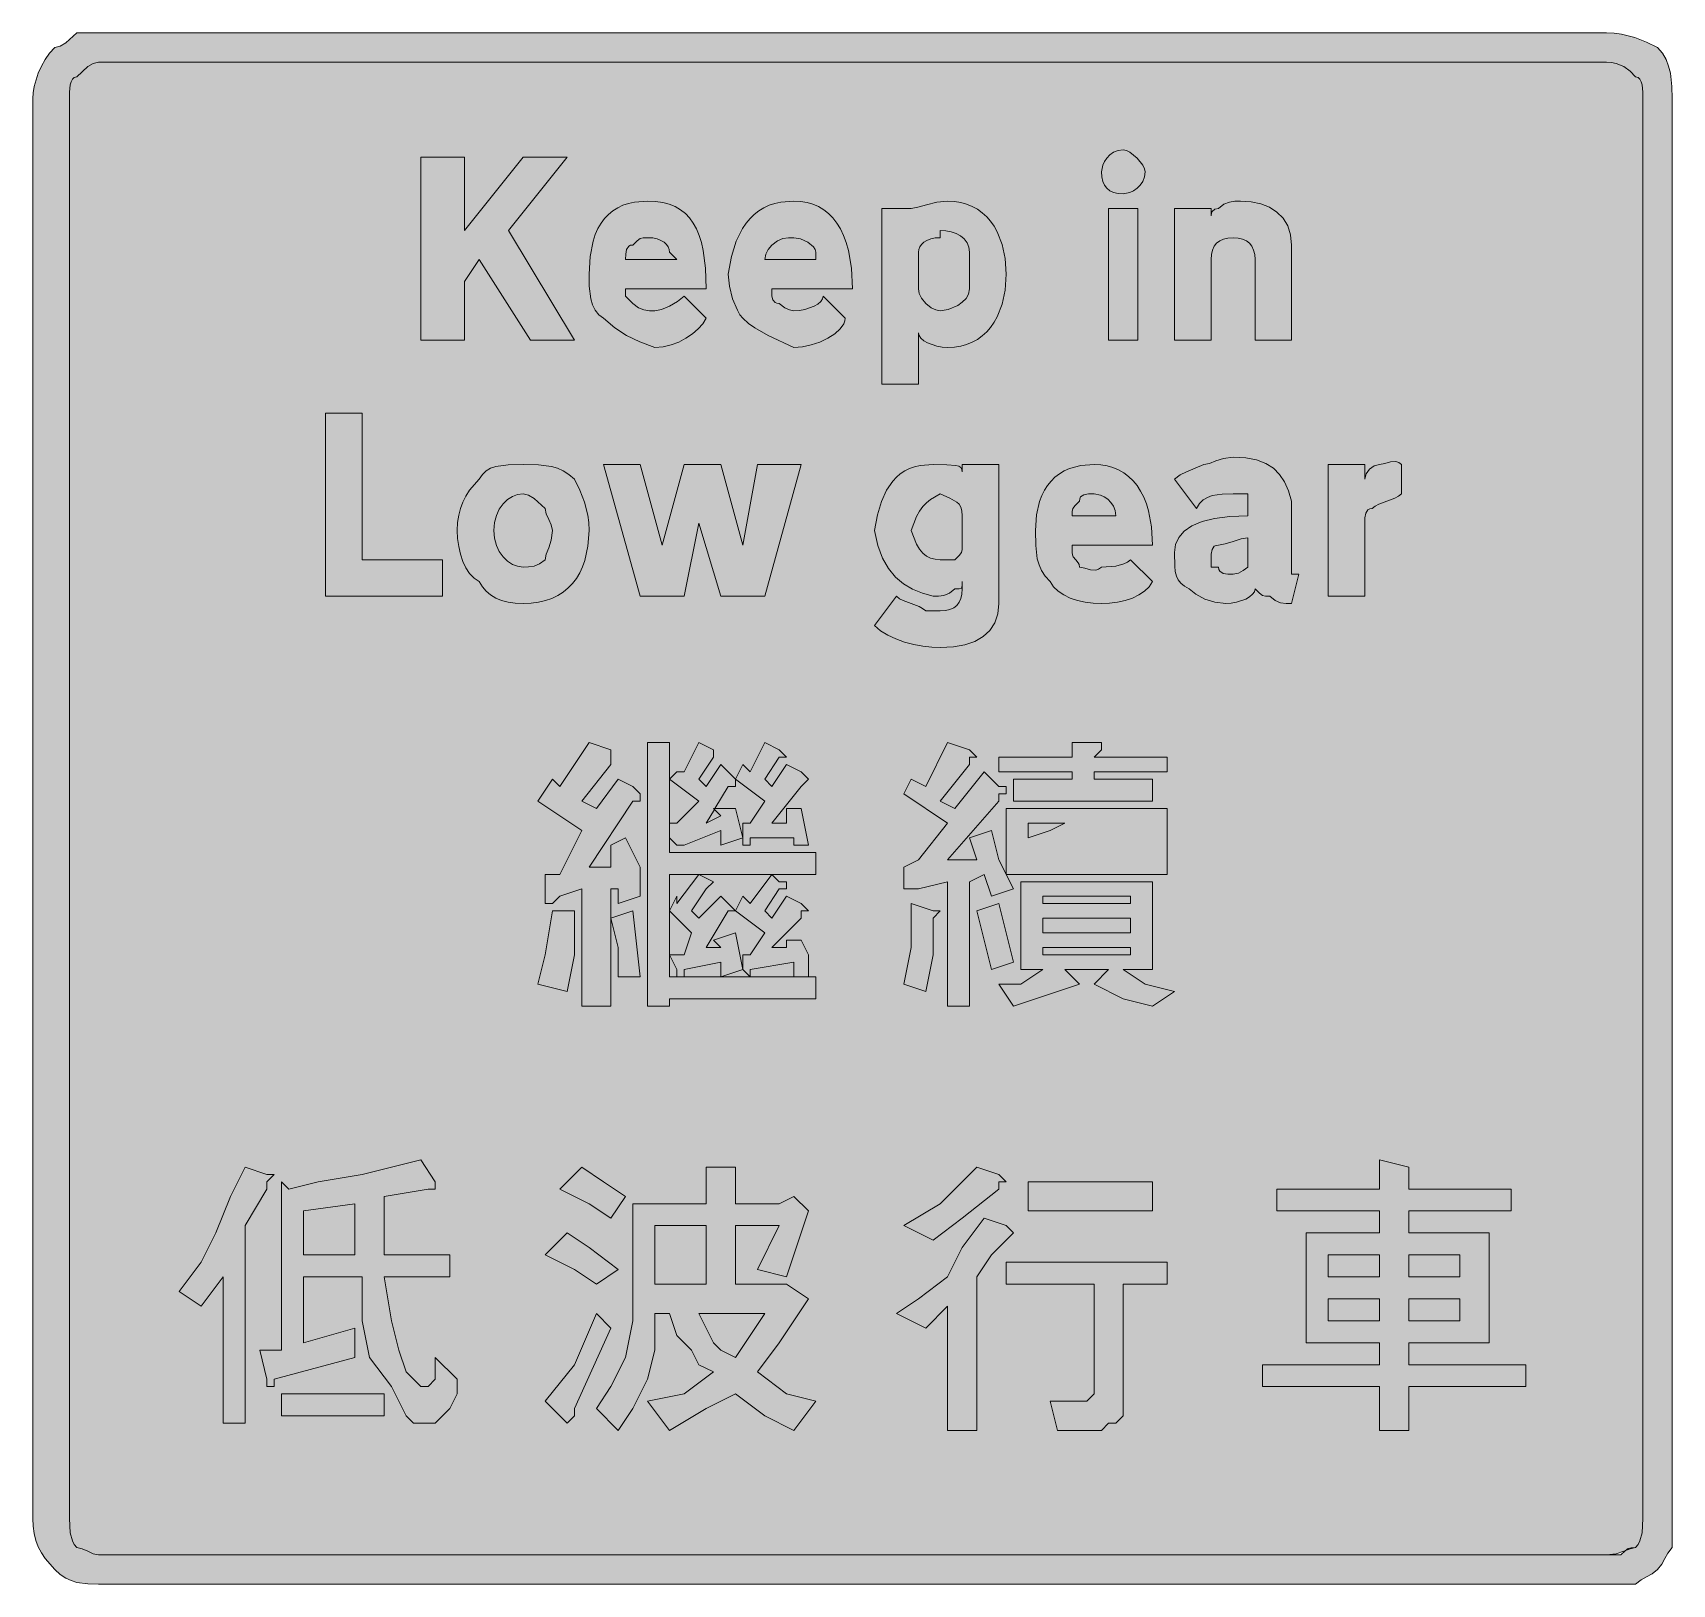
# Model space of a CAD drawing. Header units: metres. Extents: x 149 to 418, y 9 to 263.
import ezdxf

# ---------------------------------------------------------------- set-up
doc = ezdxf.new("R2010")
doc.units = ezdxf.units.M
doc.layers.add('FILL_BLACK_000000', color=7, linetype='Continuous', true_color=0x000000)
doc.layers.add('FILL_WHITE_FFFFFF', color=7, linetype='Continuous', true_color=0xffffff)

msp = doc.modelspace()

# ---------------------------------------------------------------- hatches: boundary and pattern name
at = {"layer": 'FILL_BLACK_000000', "true_color": 0x000000}
h = msp.add_hatch(color=7, dxfattribs=at)
h.dxf.hatch_style = 1
h.paths.add_polyline_path([(408.79, 263.23), (409.98, 263.07), (412.14, 262.53), (414.07, 261.76), (415.89, 260.88), (416.68, 259.93), (417.28, 258.89), (417.7, 257.8), (417.99, 256.68), (418.25, 254.47), (418.29, 252.48), (418.29, 19.68), (418.29, 14.88), (417.58, 13.98), (417.09, 13.08), (416.6, 12.18), (415.89, 11.28), (414.99, 10.57), (414.09, 10.08), (413.19, 9.59), (412.29, 8.88), (407.49, 8.88), (160.29, 8.88), (158.49, 8.92), (156.69, 9.18), (155.79, 9.47), (154.89, 9.89), (153.99, 10.49), (153.09, 11.28), (151.51, 13.1), (150.9, 14.04), (150.39, 15.03), (150, 16.07), (149.71, 17.19), (149.55, 18.38), (149.49, 19.68), (149.49, 252.48), (149.55, 253.43), (149.71, 254.47), (150.39, 256.68), (150.9, 257.8), (151.51, 258.89), (152.25, 259.93), (153.09, 260.88), (153.99, 261.09), (154.89, 261.63), (156.69, 263.28), (160.29, 263.28), (407.49, 263.28), (408.79, 263.23)])
h.paths.add_polyline_path([(158.49, 257.73), (156.69, 256.08), (156.29, 255.97), (156, 255.69), (155.78, 255.26), (155.64, 254.73), (155.51, 253.55), (155.49, 252.48), (155.49, 19.68), (155.64, 17.28), (156, 15.97), (156.29, 15.38), (156.69, 14.88), (157.59, 14.69), (158.49, 14.28), (159.39, 13.87), (160.29, 13.68), (407.49, 13.68), (409.89, 13.68), (410.6, 14.37), (411.09, 14.73), (411.58, 14.86), (412.29, 14.88), (412.69, 15.38), (412.98, 15.97), (413.34, 17.28), (413.49, 19.68), (413.49, 252.48), (413.47, 253.55), (413.34, 254.73), (413.2, 255.26), (412.98, 255.69), (412.69, 255.97), (412.29, 256.08), (411.37, 256.96), (410.34, 257.73), (409.08, 258.27), (408.34, 258.43), (407.49, 258.48), (160.29, 258.48), (159.39, 258.27), (158.49, 257.73)], flags=16)
h = msp.add_hatch(color=7, dxfattribs=at)
h.dxf.hatch_style = 1
h.paths.add_polyline_path([(227.49, 230.88), (238.29, 212.88), (231.09, 212.88), (222.69, 226.08), (220.29, 222.48), (220.29, 212.88), (213.09, 212.88), (213.09, 242.88), (220.29, 242.88), (220.29, 230.88), (229.89, 242.88), (237.09, 242.88), (227.49, 230.88)])
h = msp.add_hatch(color=7, dxfattribs=at)
h.dxf.hatch_style = 1
h.paths.add_polyline_path([(331.78, 239.64), (331.5, 238.91), (331.07, 238.29), (330.54, 237.78), (329.96, 237.39), (329.36, 237.11), (328.29, 236.88), (327.45, 236.94), (326.71, 237.11), (326.1, 237.39), (325.59, 237.78), (325.2, 238.29), (324.91, 238.91), (324.75, 239.64), (324.69, 240.48), (324.91, 241.55), (325.2, 242.15), (325.59, 242.73), (326.1, 243.26), (326.71, 243.69), (327.45, 243.97), (328.29, 244.08), (328.79, 243.97), (329.36, 243.69), (330.54, 242.73), (331.5, 241.55), (331.78, 240.98), (331.89, 240.48), (331.78, 239.64)])
h = msp.add_hatch(color=7, dxfattribs=at)
h.dxf.hatch_style = 1
h.paths.add_polyline_path([(246.69, 220.08), (247.89, 218.88), (248.79, 218.19), (249.69, 217.83), (250.59, 217.7), (251.49, 217.68), (252.58, 217.89), (253.89, 218.43), (255.2, 219.2), (256.29, 220.08), (259.89, 216.48), (259.33, 215.58), (258.58, 214.72), (257.65, 213.91), (256.59, 213.18), (255.41, 212.57), (254.15, 212.09), (252.84, 211.79), (251.49, 211.68), (249, 212.6), (246.84, 213.63), (244.91, 214.89), (243.09, 216.48), (242.3, 217.04), (241.7, 217.77), (241.28, 218.65), (240.99, 219.63), (240.73, 221.71), (240.69, 223.68), (240.86, 226.61), (241.35, 229.1), (241.71, 230.19), (242.15, 231.17), (242.66, 232.05), (243.24, 232.83), (243.89, 233.51), (244.62, 234.1), (245.4, 234.59), (246.26, 234.99), (247.18, 235.29), (248.15, 235.51), (250.29, 235.68), (251.58, 235.62), (252.77, 235.45), (253.85, 235.17), (254.83, 234.78), (255.71, 234.27), (256.49, 233.65), (257.18, 232.92), (257.79, 232.08), (258.31, 231.12), (258.75, 230.06), (259.11, 228.87), (259.4, 227.58), (259.77, 224.66), (259.89, 221.28), (246.69, 221.28), (246.69, 220.08)])
h.paths.add_polyline_path([(253.89, 227.28), (253.83, 227.73), (253.66, 228.16), (253.38, 228.57), (252.99, 228.93), (252.48, 229.24), (251.86, 229.47), (251.13, 229.63), (250.29, 229.68), (249.58, 229.66), (249.09, 229.53), (248.6, 229.17), (247.89, 228.48), (247.49, 228.43), (247.2, 228.27), (246.84, 227.73), (246.71, 226.96), (246.69, 226.08), (255.09, 226.08), (253.89, 227.28)], flags=16)
h = msp.add_hatch(color=7, dxfattribs=at)
h.dxf.hatch_style = 1
h.paths.add_polyline_path([(270.69, 220.08), (270.84, 219.48), (271.2, 219.07), (271.49, 218.93), (271.89, 218.88), (272.77, 218.19), (273.54, 217.83), (274.29, 217.68), (275.19, 217.73), (276.05, 217.89), (277.59, 218.43), (278.2, 218.79), (278.68, 219.2), (278.98, 219.63), (279.09, 220.08), (282.69, 216.48), (282.64, 216.03), (282.48, 215.58), (281.88, 214.72), (280.98, 213.91), (279.84, 213.18), (278.53, 212.57), (277.12, 212.09), (275.68, 211.79), (274.29, 211.68), (270.09, 213.63), (267.88, 214.89), (266.84, 215.63), (265.89, 216.48), (265.44, 217.04), (265.01, 217.77), (264.24, 219.63), (263.7, 221.71), (263.49, 223.68), (264.05, 226.61), (264.84, 229.1), (265.85, 231.17), (266.44, 232.05), (267.09, 232.83), (267.79, 233.51), (268.55, 234.1), (269.37, 234.59), (270.24, 234.99), (271.17, 235.29), (272.15, 235.51), (274.29, 235.68), (275.39, 235.62), (276.43, 235.45), (277.4, 235.17), (278.32, 234.78), (279.18, 234.27), (279.96, 233.65), (280.69, 232.92), (281.34, 232.08), (281.92, 231.12), (282.43, 230.06), (282.87, 228.87), (283.23, 227.58), (283.72, 224.66), (283.89, 221.28), (270.69, 221.28), (270.69, 220.08)])
h.paths.add_polyline_path([(277.89, 227.28), (277.78, 227.73), (277.5, 228.16), (276.54, 228.93), (275.36, 229.47), (274.29, 229.68), (273.39, 229.66), (272.49, 229.53), (271.59, 229.17), (270.69, 228.48), (270.09, 227.73), (269.68, 226.96), (269.49, 226.08), (277.89, 226.08), (277.89, 227.28)], flags=16)
h = msp.add_hatch(color=7, dxfattribs=at)
h.dxf.hatch_style = 1
h.paths.add_polyline_path([(308.43, 218.77), (307.63, 216.72), (307.12, 215.81), (306.54, 214.98), (305.89, 214.24), (305.16, 213.58), (304.38, 213.01), (303.52, 212.54), (302.6, 212.17), (301.63, 211.9), (300.59, 211.74), (299.49, 211.68), (298.59, 211.73), (297.73, 211.89), (296.19, 212.43), (295.58, 212.79), (295.1, 213.2), (294.8, 213.63), (294.69, 214.08), (294.69, 205.68), (288.69, 205.68), (288.69, 234.48), (293.49, 234.48), (294.6, 234.67), (296.04, 235.08), (297.71, 235.49), (299.49, 235.68), (300.59, 235.62), (301.63, 235.46), (302.6, 235.19), (303.52, 234.82), (304.38, 234.35), (305.16, 233.78), (305.89, 233.12), (306.54, 232.38), (307.12, 231.55), (307.63, 230.64), (308.43, 228.59), (308.92, 226.26), (309.09, 223.68), (308.92, 221.1), (308.43, 218.77)])
h.paths.add_polyline_path([(301.14, 218.58), (301.89, 219.09), (302.51, 219.71), (302.93, 220.44), (303.09, 221.28), (303.09, 226.08), (303.09, 227.28), (302.98, 228.12), (302.68, 228.86), (302.2, 229.47), (301.59, 229.98), (300.86, 230.37), (300.05, 230.66), (299.19, 230.82), (298.29, 230.88), (298.29, 229.68), (297.45, 229.63), (296.71, 229.47), (296.1, 229.24), (295.59, 228.93), (295.2, 228.57), (294.91, 228.16), (294.75, 227.73), (294.69, 227.28), (294.69, 221.28), (294.84, 220.53), (295.2, 219.76), (295.89, 218.88), (296.77, 218.19), (297.54, 217.83), (298.29, 217.68), (299.55, 217.91), (301.14, 218.58)], flags=16)
h = msp.add_hatch(color=7, dxfattribs=at)
h.dxf.hatch_style = 1
h.paths.add_polyline_path([(325.89, 212.88), (325.89, 234.48), (330.69, 234.48), (330.69, 212.88), (325.89, 212.88)])
h = msp.add_hatch(color=7, dxfattribs=at)
h.dxf.hatch_style = 1
h.paths.add_polyline_path([(349.89, 212.88), (349.89, 226.08), (349.83, 226.92), (349.66, 227.66), (349.38, 228.27), (348.99, 228.78), (348.48, 229.17), (347.86, 229.46), (347.13, 229.62), (346.29, 229.68), (345.45, 229.62), (344.71, 229.46), (344.1, 229.17), (343.59, 228.78), (343.2, 228.27), (342.92, 227.66), (342.75, 226.92), (342.69, 226.08), (342.69, 212.88), (336.69, 212.88), (336.69, 234.48), (342.69, 234.48), (342.69, 233.28), (342.74, 233.68), (342.88, 233.97), (343.29, 234.33), (343.89, 234.48), (344.79, 235.17), (345.69, 235.53), (346.59, 235.66), (347.49, 235.68), (349.23, 235.57), (350.83, 235.23), (352.26, 234.67), (353.49, 233.88), (354.5, 232.87), (355.25, 231.63), (355.73, 230.17), (355.89, 228.48), (355.89, 212.88), (349.89, 212.88)])
h = msp.add_hatch(color=7, dxfattribs=at)
h.dxf.hatch_style = 1
h.paths.add_polyline_path([(203.49, 176.88), (216.69, 176.88), (216.69, 170.88), (197.49, 170.88), (197.49, 200.88), (203.49, 200.88), (203.49, 176.88)])
h = msp.add_hatch(color=7, dxfattribs=at)
h.dxf.hatch_style = 1
h.paths.add_polyline_path([(348.69, 186.48), (348.69, 187.68), (346.29, 187.68), (344.51, 187.64), (342.84, 187.38), (342.08, 187.09), (341.4, 186.67), (340.79, 186.07), (340.29, 185.28), (336.69, 190.08), (337.61, 190.79), (338.64, 191.28), (341.49, 192.48), (342.41, 192.67), (343.44, 193.08), (344.7, 193.49), (346.29, 193.68), (348.38, 193.57), (350.15, 193.23), (351.65, 192.67), (352.89, 191.88), (353.91, 190.87), (354.73, 189.63), (355.38, 188.17), (355.89, 186.48), (355.89, 175.68), (355.89, 174.48), (357.09, 174.48), (355.89, 169.68), (354.99, 169.7), (354.09, 169.83), (353.19, 170.19), (352.29, 170.88), (351.58, 170.9), (351.09, 171.03), (350.6, 171.39), (349.89, 172.08), (349.78, 171.63), (349.48, 171.2), (349, 170.79), (348.39, 170.43), (346.85, 169.89), (345.99, 169.73), (345.09, 169.68), (343.31, 169.89), (341.64, 170.43), (340.2, 171.2), (339.09, 172.08), (338.3, 172.53), (337.7, 173.02), (337.28, 173.56), (336.99, 174.18), (336.82, 174.92), (336.73, 175.79), (336.69, 178.08), (336.86, 179.37), (337.38, 180.54), (338.27, 181.56), (339.54, 182.43), (341.2, 183.13), (343.27, 183.65), (345.76, 183.97), (348.69, 184.08), (348.69, 185.28), (348.69, 186.48)])
h.paths.add_polyline_path([(343.89, 175.68), (343.94, 175.28), (344.1, 174.99), (344.64, 174.63), (345.41, 174.5), (346.29, 174.48), (347.17, 174.67), (347.94, 175.08), (348.69, 175.68), (348.69, 180.48), (347.6, 180.29), (346.29, 179.88), (344.98, 179.47), (343.89, 179.28), (343.49, 179.23), (343.2, 179.07), (342.84, 178.53), (342.71, 177.76), (342.69, 176.88), (342.69, 175.68), (343.89, 175.68)], flags=16)
h = msp.add_hatch(color=7, dxfattribs=at)
h.dxf.hatch_style = 1
h.paths.add_polyline_path([(240.02, 176.77), (239.64, 175.71), (239.17, 174.72), (238.62, 173.81), (237.99, 172.98), (237.27, 172.24), (236.47, 171.58), (235.59, 171.01), (234.61, 170.54), (233.56, 170.17), (232.42, 169.9), (231.2, 169.74), (229.89, 169.68), (228.6, 169.74), (227.41, 169.91), (226.35, 170.19), (225.39, 170.58), (224.55, 171.09), (223.81, 171.71), (223.2, 172.44), (222.69, 173.28), (221.85, 173.84), (221.12, 174.59), (220.5, 175.52), (219.99, 176.58), (219.6, 177.76), (219.32, 179.02), (219.15, 180.33), (219.09, 181.68), (219.15, 182.98), (219.32, 184.17), (219.6, 185.29), (219.99, 186.33), (220.5, 187.32), (221.12, 188.26), (222.69, 190.08), (223.2, 190.87), (223.81, 191.47), (224.55, 191.89), (225.39, 192.18), (227.41, 192.44), (229.89, 192.48), (232.38, 192.44), (234.54, 192.18), (235.53, 191.89), (236.47, 191.47), (237.39, 190.87), (238.29, 190.08), (239.17, 188.26), (239.94, 186.33), (240.48, 184.17), (240.64, 182.98), (240.69, 181.68), (240.52, 179.1), (240.02, 176.77)])
h.paths.add_polyline_path([(234.09, 183.48), (233.68, 184.38), (233.49, 185.28), (231.69, 186.93), (230.79, 187.47), (229.89, 187.68), (228.99, 187.57), (228.13, 187.25), (227.32, 186.73), (226.59, 186.03), (225.98, 185.16), (225.5, 184.14), (225.2, 182.97), (225.09, 181.68), (225.2, 180.39), (225.5, 179.22), (225.98, 178.2), (226.59, 177.33), (227.32, 176.63), (228.13, 176.11), (228.99, 175.79), (229.89, 175.68), (230.79, 175.7), (231.69, 175.83), (232.59, 176.19), (233.49, 176.88), (233.68, 177.8), (234.09, 178.83), (234.5, 180.09), (234.69, 181.68), (234.5, 182.58), (234.09, 183.48)], flags=16)
h = msp.add_hatch(color=7, dxfattribs=at)
h.dxf.hatch_style = 1
h.paths.add_polyline_path([(262.29, 170.88), (258.69, 182.88), (256.29, 170.88), (249.09, 170.88), (243.09, 192.48), (249.09, 192.48), (252.69, 179.28), (256.29, 192.48), (258.69, 192.48), (262.29, 192.48), (265.89, 179.28), (268.29, 192.48), (275.49, 192.48), (269.49, 170.88), (262.29, 170.88)])
h = msp.add_hatch(color=7, dxfattribs=at)
h.dxf.hatch_style = 1
h.paths.add_polyline_path([(307.23, 166.53), (306.43, 165.29), (305.34, 164.28), (303.96, 163.49), (302.32, 162.93), (300.43, 162.59), (298.29, 162.48), (296.89, 162.54), (295.42, 162.71), (293.92, 162.99), (292.44, 163.38), (291.01, 163.89), (289.68, 164.51), (288.5, 165.24), (287.49, 166.08), (291.09, 170.88), (291.59, 170.48), (292.18, 170.17), (293.49, 169.68), (294.8, 169.19), (295.39, 168.88), (295.89, 168.48), (298.29, 168.48), (299.13, 168.54), (299.87, 168.71), (300.48, 168.99), (300.99, 169.38), (301.38, 169.89), (301.67, 170.51), (301.83, 171.24), (301.89, 172.08), (301.89, 173.28), (301.87, 172.59), (301.74, 172.23), (301.38, 172.1), (300.69, 172.08), (299.79, 171.39), (298.89, 171.03), (297.99, 170.9), (297.09, 170.88), (295.35, 171.39), (293.73, 172.06), (292.26, 172.93), (290.94, 174.03), (289.79, 175.42), (288.82, 177.12), (288.05, 179.2), (287.49, 181.68), (288, 184.21), (288.65, 186.41), (289.47, 188.26), (290.49, 189.78), (291.08, 190.41), (291.73, 190.96), (292.45, 191.43), (293.23, 191.81), (294.08, 192.1), (295, 192.31), (297.09, 192.48), (299.36, 192.46), (300.84, 192.33), (301.32, 192.19), (301.65, 191.97), (301.83, 191.68), (301.89, 191.28), (301.89, 192.48), (307.89, 192.48), (307.89, 169.68), (307.72, 167.99), (307.23, 166.53)])
h.paths.add_polyline_path([(301.67, 185.49), (301.38, 185.96), (300.99, 186.33), (299.87, 186.95), (298.29, 187.68), (296.7, 186.74), (296.03, 186.2), (295.44, 185.58), (294.9, 184.84), (294.41, 183.97), (293.49, 181.68), (294.41, 179.41), (294.9, 178.58), (295.44, 177.93), (296.03, 177.45), (296.7, 177.12), (297.44, 176.94), (298.29, 176.88), (300.69, 176.88), (301.38, 177.59), (301.74, 178.08), (301.87, 178.57), (301.89, 179.28), (301.89, 184.08), (301.83, 184.87), (301.67, 185.49)], flags=16)
h = msp.add_hatch(color=7, dxfattribs=at)
h.dxf.hatch_style = 1
h.paths.add_polyline_path([(319.89, 178.08), (319.94, 177.68), (320.08, 177.37), (320.49, 176.88), (320.9, 176.39), (321.04, 176.08), (321.09, 175.68), (321.99, 175.51), (322.89, 175.23), (323.79, 175.17), (324.24, 175.34), (324.69, 175.68), (327.09, 175.83), (328.4, 176.19), (328.99, 176.48), (329.49, 176.88), (333.09, 173.28), (332.53, 172.44), (331.78, 171.71), (330.85, 171.09), (329.79, 170.58), (328.61, 170.19), (327.35, 169.91), (326.04, 169.74), (324.69, 169.68), (323.34, 169.74), (322.03, 169.91), (320.77, 170.19), (319.59, 170.58), (318.53, 171.09), (317.6, 171.71), (316.85, 172.44), (316.29, 173.28), (315.5, 174.18), (314.9, 175.1), (314.48, 176.04), (314.19, 177.03), (313.93, 179.19), (313.89, 181.68), (314.06, 184.21), (314.55, 186.41), (314.91, 187.38), (315.35, 188.26), (315.86, 189.06), (316.44, 189.78), (317.09, 190.41), (317.82, 190.96), (318.6, 191.43), (319.46, 191.81), (321.35, 192.31), (323.49, 192.48), (324.59, 192.42), (325.63, 192.26), (326.6, 191.98), (327.52, 191.6), (328.38, 191.11), (329.16, 190.52), (329.89, 189.82), (330.54, 189.03), (331.12, 188.14), (331.63, 187.15), (332.07, 186.06), (332.43, 184.89), (332.92, 182.26), (333.09, 179.28), (319.89, 179.28), (319.89, 178.08)])
h.paths.add_polyline_path([(326.98, 184.92), (326.7, 185.66), (326.27, 186.27), (325.74, 186.78), (325.16, 187.17), (324.56, 187.46), (323.49, 187.68), (322.61, 187.66), (321.84, 187.53), (321.3, 187.17), (321.14, 186.88), (321.09, 186.48), (320.4, 185.77), (320.04, 185.28), (319.91, 184.79), (319.89, 184.08), (327.09, 184.08), (326.98, 184.92)], flags=16)
h = msp.add_hatch(color=7, dxfattribs=at)
h.dxf.hatch_style = 1
h.paths.add_polyline_path([(361.89, 192.48), (367.89, 192.48), (367.89, 190.08), (368.1, 190.96), (368.64, 191.73), (369.41, 192.27), (370.29, 192.48), (371.19, 192.65), (372.09, 192.93), (372.99, 192.99), (373.44, 192.82), (373.89, 192.48), (373.89, 187.68), (373.39, 187.28), (372.8, 186.97), (371.49, 186.48), (370.18, 185.99), (369.59, 185.68), (369.09, 185.28), (368.69, 185.23), (368.4, 185.07), (368.04, 184.53), (367.91, 183.76), (367.89, 182.88), (367.89, 170.88), (361.89, 170.88), (361.89, 192.48)])
h = msp.add_hatch(color=7, dxfattribs=at)
h.dxf.hatch_style = 1
h.paths.add_polyline_path([(235.89, 139.68), (240.69, 146.88), (244.29, 145.68), (244.29, 144.48), (244.29, 143.28), (239.49, 137.28), (241.89, 136.08), (245.49, 140.88), (247.89, 139.68), (249.09, 138.48), (249.09, 137.28), (247.89, 137.28), (240.69, 126.48), (244.29, 126.48), (244.29, 130.08), (246.69, 131.28), (249.09, 126.48), (249.09, 121.68), (245.49, 120.48), (245.49, 122.88), (244.29, 122.88), (244.29, 103.68), (239.49, 103.68), (239.49, 122.88), (235.89, 121.68), (234.69, 120.48), (233.49, 120.48), (233.49, 121.68), (233.49, 125.28), (235.89, 125.28), (239.49, 132.48), (232.29, 137.28), (234.69, 140.88), (235.89, 139.68)])
h = msp.add_hatch(color=7, dxfattribs=at)
h.dxf.hatch_style = 1
h.paths.add_polyline_path([(252.69, 146.88), (253.89, 146.88), (253.89, 145.68), (253.89, 144.48), (253.89, 128.88), (277.89, 128.88), (277.89, 125.28), (253.89, 125.28), (253.89, 108.48), (277.89, 108.48), (277.89, 104.88), (253.89, 104.88), (253.89, 103.68), (250.29, 103.68), (250.29, 146.88), (252.69, 146.88)])
h = msp.add_hatch(color=7, dxfattribs=at)
h.dxf.hatch_style = 1
h.paths.add_polyline_path([(253.89, 131.28), (253.89, 133.68), (255.09, 133.68), (258.69, 137.28), (253.89, 140.88), (255.09, 142.08), (256.29, 142.08), (258.69, 146.88), (261.09, 145.68), (261.09, 144.48), (258.69, 140.88), (259.89, 139.68), (262.29, 143.28), (264.69, 140.88), (264.69, 139.68), (263.49, 139.68), (261.33, 136.08), (264.69, 136.08), (265.89, 131.28), (262.29, 130.08), (262.29, 132.48), (256.29, 130.08), (255.09, 130.08), (253.89, 131.28)])
h.paths.add_polyline_path([(261.09, 136.08), (261.24, 135.93), (261.33, 136.08), (261.09, 136.08)], flags=16)
h.paths.add_polyline_path([(259.89, 133.68), (262.29, 134.88), (261.24, 135.93), (259.89, 133.68)], flags=16)
h = msp.add_hatch(color=7, dxfattribs=at)
h.dxf.hatch_style = 1
h.paths.add_polyline_path([(267.09, 142.08), (269.49, 146.88), (271.89, 145.68), (273.09, 144.48), (271.89, 144.48), (269.49, 140.88), (270.69, 139.68), (273.09, 143.28), (275.49, 142.08), (276.69, 140.88), (275.49, 139.68), (270.69, 133.68), (273.09, 133.68), (273.09, 136.08), (275.49, 136.08), (276.69, 130.08), (274.29, 130.08), (274.29, 131.28), (267.09, 131.28), (267.09, 130.08), (265.89, 130.08), (265.89, 131.28), (265.89, 133.68), (267.09, 133.68), (269.49, 137.28), (264.69, 140.88), (265.89, 143.28), (267.09, 142.08)])
h = msp.add_hatch(color=7, dxfattribs=at)
h.dxf.hatch_style = 1
h.paths.add_polyline_path([(295.89, 139.68), (299.49, 146.88), (303.09, 145.68), (304.29, 144.48), (303.09, 144.48), (303.09, 143.28), (298.29, 137.28), (300.69, 136.08), (305.49, 142.08), (307.89, 139.68), (309.09, 139.68), (309.09, 138.48), (307.89, 138.48), (307.89, 137.28), (299.49, 127.68), (304.29, 127.68), (303.09, 131.28), (306.69, 132.48), (307.89, 127.68), (310.29, 122.88), (306.69, 121.68), (305.49, 125.28), (303.09, 124.08), (303.09, 103.68), (299.49, 103.68), (299.49, 124.08), (294.69, 122.88), (293.49, 122.88), (292.29, 122.88), (292.29, 126.48), (294.69, 127.68), (299.49, 133.68), (292.29, 138.48), (293.49, 140.88), (295.89, 139.68)])
h = msp.add_hatch(color=7, dxfattribs=at)
h.dxf.hatch_style = 1
h.paths.add_polyline_path([(319.89, 144.48), (319.89, 146.88), (323.49, 146.88), (324.69, 146.88), (324.69, 145.68), (323.49, 144.48), (335.49, 144.48), (335.49, 142.08), (323.49, 142.08), (323.49, 140.88), (333.09, 140.88), (333.09, 137.28), (310.29, 137.28), (310.29, 140.88), (319.89, 140.88), (319.89, 142.08), (307.89, 142.08), (307.89, 144.48), (319.89, 144.48)])
h = msp.add_hatch(color=7, dxfattribs=at)
h.dxf.hatch_style = 1
h.paths.add_polyline_path([(335.49, 125.28), (309.09, 125.28), (309.09, 136.08), (335.49, 136.08), (335.49, 125.28)])
h.paths.add_polyline_path([(318.69, 133.68), (312.69, 133.68), (312.69, 131.28), (316.29, 132.48), (318.69, 133.68)], flags=16)
h = msp.add_hatch(color=7, dxfattribs=at)
h.dxf.hatch_style = 1
h.paths.add_polyline_path([(255.09, 108.48), (255.09, 109.68), (253.89, 112.08), (256.29, 112.08), (257.49, 115.68), (253.89, 119.28), (255.09, 121.68), (255.09, 120.48), (258.69, 125.28), (261.09, 124.08), (259.89, 122.88), (257.49, 119.28), (258.69, 118.08), (262.29, 121.68), (264.69, 119.28), (263.49, 119.28), (259.89, 113.28), (262.29, 113.28), (261.09, 114.48), (264.69, 115.68), (265.89, 109.68), (262.29, 108.48), (262.29, 110.88), (256.29, 109.68), (256.29, 108.48), (255.09, 108.48)])
h = msp.add_hatch(color=7, dxfattribs=at)
h.dxf.hatch_style = 1
h.paths.add_polyline_path([(267.09, 120.48), (270.69, 125.28), (271.89, 124.08), (273.09, 124.08), (273.09, 122.88), (271.89, 122.88), (269.49, 119.28), (270.69, 118.08), (273.09, 121.68), (275.49, 120.48), (276.69, 119.28), (275.49, 119.28), (275.49, 118.08), (270.69, 113.28), (273.09, 113.28), (273.09, 114.48), (275.49, 114.48), (276.69, 112.08), (276.69, 108.48), (274.29, 108.48), (274.29, 110.88), (267.09, 109.68), (267.09, 108.48), (265.89, 109.68), (265.89, 112.08), (267.09, 112.08), (269.49, 115.68), (264.69, 119.28), (265.89, 121.68), (267.09, 120.48)])
h = msp.add_hatch(color=7, dxfattribs=at)
h.dxf.hatch_style = 1
h.paths.add_polyline_path([(331.89, 107.28), (336.69, 106.08), (333.09, 103.68), (328.29, 104.88), (323.49, 107.28), (325.89, 109.68), (318.69, 109.68), (321.09, 107.28), (310.29, 103.68), (307.89, 107.28), (311.49, 107.28), (315.09, 109.68), (311.49, 109.68), (311.49, 124.08), (333.09, 124.08), (333.09, 109.68), (328.29, 109.68), (331.89, 107.28)])
h.paths.add_polyline_path([(315.09, 120.48), (329.49, 120.48), (329.49, 121.68), (315.09, 121.68), (315.09, 120.48)], flags=16)
h.paths.add_polyline_path([(315.09, 113.28), (315.09, 112.08), (329.49, 112.08), (329.49, 113.28), (315.09, 113.28)], flags=16)
h.paths.add_polyline_path([(329.49, 118.08), (315.09, 118.08), (315.09, 115.68), (329.49, 115.68), (329.49, 118.08)], flags=16)
h = msp.add_hatch(color=7, dxfattribs=at)
h.dxf.hatch_style = 1
h.paths.add_polyline_path([(233.49, 112.08), (234.69, 119.28), (237.09, 119.28), (238.29, 119.28), (238.29, 118.08), (238.29, 112.08), (237.09, 106.08), (232.29, 107.28), (233.49, 112.08)])
h = msp.add_hatch(color=7, dxfattribs=at)
h.dxf.hatch_style = 1
h.paths.add_polyline_path([(249.09, 108.48), (245.49, 108.48), (245.49, 113.28), (244.29, 118.08), (247.89, 119.28), (249.09, 108.48)])
h = msp.add_hatch(color=7, dxfattribs=at)
h.dxf.hatch_style = 1
h.paths.add_polyline_path([(293.49, 113.28), (293.49, 120.48), (297.09, 119.28), (298.29, 119.28), (297.09, 118.08), (297.09, 112.08), (295.89, 106.08), (292.29, 107.28), (293.49, 113.28)])
h = msp.add_hatch(color=7, dxfattribs=at)
h.dxf.hatch_style = 1
h.paths.add_polyline_path([(309.09, 115.68), (310.29, 110.88), (306.69, 109.68), (304.29, 119.28), (307.89, 120.48), (309.09, 115.68)])
h = msp.add_hatch(color=7, dxfattribs=at)
h.dxf.hatch_style = 1
h.paths.add_polyline_path([(191.49, 73.68), (196.29, 74.88), (203.49, 76.08), (213.09, 78.48), (215.49, 74.88), (215.49, 73.68), (214.29, 73.68), (207.09, 72.48), (207.09, 62.88), (217.89, 62.88), (217.89, 59.28), (207.09, 59.28), (208.29, 52.08), (209.49, 47.28), (210.69, 43.68), (213.09, 41.28), (214.29, 41.28), (215.49, 42.48), (215.49, 46.08), (219.09, 42.48), (219.09, 40.08), (217.89, 37.68), (216.69, 36.48), (215.49, 35.28), (214.29, 35.28), (213.09, 35.28), (211.89, 35.28), (210.69, 36.48), (208.29, 41.28), (204.69, 46.08), (203.49, 52.08), (203.49, 59.28), (193.89, 59.28), (193.89, 48.48), (202.29, 50.88), (202.29, 46.08), (189.09, 42.48), (189.09, 41.28), (187.89, 41.28), (187.89, 42.48), (186.69, 47.28), (190.29, 47.28), (190.29, 74.88), (191.49, 73.68)])
h.paths.add_polyline_path([(202.29, 71.28), (193.89, 70.08), (193.89, 62.88), (202.29, 62.88), (202.29, 71.28)], flags=16)
h = msp.add_hatch(color=7, dxfattribs=at)
h.dxf.hatch_style = 1
h.paths.add_polyline_path([(375.09, 73.68), (391.89, 73.68), (391.89, 70.08), (375.09, 70.08), (375.09, 66.48), (388.29, 66.48), (388.29, 48.48), (375.09, 48.48), (375.09, 44.88), (394.29, 44.88), (394.29, 41.28), (375.09, 41.28), (375.09, 34.08), (370.29, 34.08), (370.29, 41.28), (351.09, 41.28), (351.09, 44.88), (370.29, 44.88), (370.29, 48.48), (358.29, 48.48), (358.29, 66.48), (370.29, 66.48), (370.29, 70.08), (353.49, 70.08), (353.49, 73.68), (370.29, 73.68), (370.29, 78.48), (375.09, 77.28), (375.09, 76.08), (375.09, 73.68)])
h.paths.add_polyline_path([(370.29, 59.28), (370.29, 62.88), (361.89, 62.88), (361.89, 59.28), (370.29, 59.28)], flags=16)
h.paths.add_polyline_path([(361.89, 52.08), (370.29, 52.08), (370.29, 55.68), (361.89, 55.68), (361.89, 52.08)], flags=16)
h.paths.add_polyline_path([(375.09, 62.88), (375.09, 59.28), (383.49, 59.28), (383.49, 62.88), (375.09, 62.88)], flags=16)
h.paths.add_polyline_path([(383.49, 55.68), (375.09, 55.68), (375.09, 52.08), (383.49, 52.08), (383.49, 55.68)], flags=16)
h = msp.add_hatch(color=7, dxfattribs=at)
h.dxf.hatch_style = 1
h.paths.add_polyline_path([(177.09, 61.68), (179.49, 66.48), (181.89, 72.48), (184.29, 77.28), (187.89, 76.08), (189.09, 76.08), (187.89, 74.88), (187.89, 73.68), (184.29, 67.68), (184.29, 35.28), (180.69, 35.28), (180.69, 59.28), (177.09, 54.48), (173.49, 56.88), (177.09, 61.68)])
h = msp.add_hatch(color=7, dxfattribs=at)
h.dxf.hatch_style = 1
h.paths.add_polyline_path([(243.09, 74.88), (246.69, 72.48), (244.29, 68.88), (240.69, 71.28), (235.89, 73.68), (239.49, 77.28), (243.09, 74.88)])
h = msp.add_hatch(color=7, dxfattribs=at)
h.dxf.hatch_style = 1
h.paths.add_polyline_path([(263.49, 77.28), (264.69, 77.28), (264.69, 76.08), (264.69, 71.28), (271.89, 71.28), (274.29, 72.48), (276.69, 70.08), (273.09, 59.28), (268.29, 60.48), (271.89, 67.68), (264.69, 67.68), (264.69, 58.08), (270.69, 58.08), (273.09, 58.08), (276.69, 55.68), (271.89, 48.48), (268.29, 43.68), (273.09, 40.08), (277.89, 38.88), (274.29, 34.08), (269.49, 36.48), (264.69, 40.08), (259.89, 37.68), (253.89, 34.08), (250.29, 38.88), (256.29, 40.08), (261.09, 43.68), (258.69, 44.88), (257.49, 47.28), (255.09, 49.68), (253.89, 53.28), (251.49, 53.28), (251.49, 47.28), (250.29, 42.48), (247.89, 37.68), (245.49, 34.08), (241.89, 37.68), (244.29, 41.28), (246.69, 46.08), (247.89, 52.08), (247.89, 59.28), (247.89, 71.28), (259.89, 71.28), (259.89, 77.28), (263.49, 77.28)])
h.paths.add_polyline_path([(262.29, 47.28), (264.69, 46.08), (267.09, 49.68), (269.49, 53.28), (258.69, 53.28), (259.89, 50.88), (261.09, 48.48), (262.29, 47.28)], flags=16)
h.paths.add_polyline_path([(259.89, 67.68), (251.49, 67.68), (251.49, 58.08), (259.89, 58.08), (259.89, 67.68)], flags=16)
h = msp.add_hatch(color=7, dxfattribs=at)
h.dxf.hatch_style = 1
h.paths.add_polyline_path([(298.29, 71.28), (304.29, 77.28), (307.89, 76.08), (309.09, 74.88), (307.89, 74.88), (307.89, 73.68), (301.89, 68.88), (297.09, 65.28), (292.29, 67.68), (298.29, 71.28)])
h = msp.add_hatch(color=7, dxfattribs=at)
h.dxf.hatch_style = 1
h.paths.add_polyline_path([(333.09, 74.88), (333.09, 70.08), (312.69, 70.08), (312.69, 74.88), (333.09, 74.88)])
h = msp.add_hatch(color=7, dxfattribs=at)
h.dxf.hatch_style = 1
h.paths.add_polyline_path([(294.69, 55.68), (299.49, 59.28), (301.89, 64.08), (305.49, 68.88), (309.09, 67.68), (310.29, 66.48), (309.09, 65.28), (306.69, 62.88), (304.29, 59.28), (304.29, 34.08), (299.49, 34.08), (299.49, 54.48), (295.89, 50.88), (291.09, 53.28), (294.69, 55.68)])
h = msp.add_hatch(color=7, dxfattribs=at)
h.dxf.hatch_style = 1
h.paths.add_polyline_path([(240.69, 64.08), (245.49, 60.48), (241.89, 58.08), (238.29, 60.48), (233.49, 62.88), (237.09, 66.48), (240.69, 64.08)])
h = msp.add_hatch(color=7, dxfattribs=at)
h.dxf.hatch_style = 1
h.paths.add_polyline_path([(309.09, 58.08), (309.09, 61.68), (335.49, 61.68), (335.49, 58.08), (328.29, 58.08), (328.29, 41.28), (328.29, 40.08), (328.29, 37.68), (328.29, 36.48), (327.09, 35.28), (325.89, 35.28), (324.69, 34.08), (322.29, 34.08), (319.89, 34.08), (317.49, 34.08), (316.29, 38.88), (321.09, 38.88), (322.29, 38.88), (323.49, 40.08), (323.49, 41.28), (323.49, 42.48), (323.49, 58.08), (309.09, 58.08)])
h = msp.add_hatch(color=7, dxfattribs=at)
h.dxf.hatch_style = 1
h.paths.add_polyline_path([(238.29, 37.68), (238.29, 36.48), (237.09, 35.28), (235.89, 36.48), (233.49, 38.88), (238.29, 44.88), (241.89, 53.28), (244.29, 50.88), (238.29, 37.68)])
h = msp.add_hatch(color=7, dxfattribs=at)
h.dxf.hatch_style = 1
h.paths.add_polyline_path([(207.09, 40.08), (207.09, 36.48), (190.29, 36.48), (190.29, 40.08), (207.09, 40.08)])
at = {"layer": 'FILL_WHITE_FFFFFF', "true_color": 0xffffff}
h = msp.add_hatch(color=7, dxfattribs=at)
h.dxf.hatch_style = 1
h.paths.add_polyline_path([(407.49, 258.48), (408.34, 258.43), (409.08, 258.27), (410.34, 257.73), (411.37, 256.96), (412.29, 256.08), (412.69, 255.97), (412.98, 255.69), (413.2, 255.26), (413.34, 254.73), (413.47, 253.55), (413.49, 252.48), (413.49, 19.68), (413.34, 17.28), (412.98, 15.97), (412.69, 15.38), (412.29, 14.88), (411.37, 14.69), (410.34, 14.28), (409.08, 13.87), (407.49, 13.68), (160.29, 13.68), (159.39, 13.87), (158.49, 14.28), (157.59, 14.69), (156.69, 14.88), (156.29, 15.38), (156, 15.97), (155.64, 17.28), (155.49, 19.68), (155.49, 252.48), (155.51, 253.55), (155.64, 254.73), (155.78, 255.26), (156, 255.69), (156.29, 255.97), (156.69, 256.08), (158.49, 257.73), (159.39, 258.27), (160.29, 258.48), (407.49, 258.48)])

# ---------------------------------------------------------------- linework, layer by layer
at = {"layer": 'FILL_BLACK_000000', "lineweight": 0, "true_color": 0x000000}
for points in [[(408.79, 263.23), (409.98, 263.07), (412.14, 262.53), (414.07, 261.76), (415.89, 260.88), (416.68, 259.93), (417.28, 258.89), (417.7, 257.8), (417.99, 256.68), (418.25, 254.47), (418.29, 252.48), (418.29, 19.68), (418.29, 14.88), (417.58, 13.98), (417.09, 13.08), (416.6, 12.18), (415.89, 11.28), (414.99, 10.57), (414.09, 10.08), (413.19, 9.59), (412.29, 8.88), (407.49, 8.88), (160.29, 8.88), (158.49, 8.92), (156.69, 9.18), (155.79, 9.47), (154.89, 9.89), (153.99, 10.49), (153.09, 11.28), (151.51, 13.1), (150.9, 14.04), (150.39, 15.03), (150, 16.07), (149.71, 17.19), (149.55, 18.38), (149.49, 19.68), (149.49, 252.48), (149.55, 253.43), (149.71, 254.47), (150.39, 256.68), (150.9, 257.8), (151.51, 258.89), (152.25, 259.93), (153.09, 260.88), (153.99, 261.09), (154.89, 261.63), (156.69, 263.28), (160.29, 263.28), (407.49, 263.28)], [(158.49, 257.73), (156.69, 256.08), (156.29, 255.97), (156, 255.69), (155.78, 255.26), (155.64, 254.73), (155.51, 253.55), (155.49, 252.48), (155.49, 19.68), (155.64, 17.28), (156, 15.97), (156.29, 15.38), (156.69, 14.88), (157.59, 14.69), (158.49, 14.28), (159.39, 13.87), (160.29, 13.68), (407.49, 13.68), (409.89, 13.68), (410.6, 14.37), (411.09, 14.73), (411.58, 14.86), (412.29, 14.88), (412.69, 15.38), (412.98, 15.97), (413.34, 17.28), (413.49, 19.68), (413.49, 252.48), (413.47, 253.55), (413.34, 254.73), (413.2, 255.26), (412.98, 255.69), (412.69, 255.97), (412.29, 256.08), (411.37, 256.96), (410.34, 257.73), (409.08, 258.27), (408.34, 258.43), (407.49, 258.48), (160.29, 258.48), (159.39, 258.27)], [(227.49, 230.88), (238.29, 212.88), (231.09, 212.88), (222.69, 226.08), (220.29, 222.48), (220.29, 212.88), (213.09, 212.88), (213.09, 242.88), (220.29, 242.88), (220.29, 230.88), (229.89, 242.88), (237.09, 242.88)], [(331.78, 239.64), (331.5, 238.91), (331.07, 238.29), (330.54, 237.78), (329.96, 237.39), (329.36, 237.11), (328.29, 236.88), (327.45, 236.94), (326.71, 237.11), (326.1, 237.39), (325.59, 237.78), (325.2, 238.29), (324.91, 238.91), (324.75, 239.64), (324.69, 240.48), (324.91, 241.55), (325.2, 242.15), (325.59, 242.73), (326.1, 243.26), (326.71, 243.69), (327.45, 243.97), (328.29, 244.08), (328.79, 243.97), (329.36, 243.69), (330.54, 242.73), (331.5, 241.55), (331.78, 240.98), (331.89, 240.48)], [(246.69, 220.08), (247.89, 218.88), (248.79, 218.19), (249.69, 217.83), (250.59, 217.7), (251.49, 217.68), (252.58, 217.89), (253.89, 218.43), (255.2, 219.2), (256.29, 220.08), (259.89, 216.48), (259.33, 215.58), (258.58, 214.72), (257.65, 213.91), (256.59, 213.18), (255.41, 212.57), (254.15, 212.09), (252.84, 211.79), (251.49, 211.68), (249, 212.6), (246.84, 213.63), (244.91, 214.89), (243.09, 216.48), (242.3, 217.04), (241.7, 217.77), (241.28, 218.65), (240.99, 219.63), (240.73, 221.71), (240.69, 223.68), (240.86, 226.61), (241.35, 229.1), (241.71, 230.19), (242.15, 231.17), (242.66, 232.05), (243.24, 232.83), (243.89, 233.51), (244.62, 234.1), (245.4, 234.59), (246.26, 234.99), (247.18, 235.29), (248.15, 235.51), (250.29, 235.68), (251.58, 235.62), (252.77, 235.45), (253.85, 235.17), (254.83, 234.78), (255.71, 234.27), (256.49, 233.65), (257.18, 232.92), (257.79, 232.08), (258.31, 231.12), (258.75, 230.06), (259.11, 228.87), (259.4, 227.58), (259.77, 224.66), (259.89, 221.28), (246.69, 221.28)], [(270.69, 220.08), (270.84, 219.48), (271.2, 219.07), (271.49, 218.93), (271.89, 218.88), (272.77, 218.19), (273.54, 217.83), (274.29, 217.68), (275.19, 217.73), (276.05, 217.89), (277.59, 218.43), (278.2, 218.79), (278.68, 219.2), (278.98, 219.63), (279.09, 220.08), (282.69, 216.48), (282.64, 216.03), (282.48, 215.58), (281.88, 214.72), (280.98, 213.91), (279.84, 213.18), (278.53, 212.57), (277.12, 212.09), (275.68, 211.79), (274.29, 211.68), (270.09, 213.63), (267.88, 214.89), (266.84, 215.63), (265.89, 216.48), (265.44, 217.04), (265.01, 217.77), (264.24, 219.63), (263.7, 221.71), (263.49, 223.68), (264.05, 226.61), (264.84, 229.1), (265.85, 231.17), (266.44, 232.05), (267.09, 232.83), (267.79, 233.51), (268.55, 234.1), (269.37, 234.59), (270.24, 234.99), (271.17, 235.29), (272.15, 235.51), (274.29, 235.68), (275.39, 235.62), (276.43, 235.45), (277.4, 235.17), (278.32, 234.78), (279.18, 234.27), (279.96, 233.65), (280.69, 232.92), (281.34, 232.08), (281.92, 231.12), (282.43, 230.06), (282.87, 228.87), (283.23, 227.58), (283.72, 224.66), (283.89, 221.28), (270.69, 221.28)], [(308.43, 218.77), (307.63, 216.72), (307.12, 215.81), (306.54, 214.98), (305.89, 214.24), (305.16, 213.58), (304.38, 213.01), (303.52, 212.54), (302.6, 212.17), (301.63, 211.9), (300.59, 211.74), (299.49, 211.68), (298.59, 211.73), (297.73, 211.89), (296.19, 212.43), (295.58, 212.79), (295.1, 213.2), (294.8, 213.63), (294.69, 214.08), (294.69, 205.68), (288.69, 205.68), (288.69, 234.48), (293.49, 234.48), (294.6, 234.67), (296.04, 235.08), (297.71, 235.49), (299.49, 235.68), (300.59, 235.62), (301.63, 235.46), (302.6, 235.19), (303.52, 234.82), (304.38, 234.35), (305.16, 233.78), (305.89, 233.12), (306.54, 232.38), (307.12, 231.55), (307.63, 230.64), (308.43, 228.59), (308.92, 226.26), (309.09, 223.68), (308.92, 221.1)], [(325.89, 212.88), (325.89, 234.48), (330.69, 234.48), (330.69, 212.88)], [(349.89, 212.88), (349.89, 226.08), (349.83, 226.92), (349.66, 227.66), (349.38, 228.27), (348.99, 228.78), (348.48, 229.17), (347.86, 229.46), (347.13, 229.62), (346.29, 229.68), (345.45, 229.62), (344.71, 229.46), (344.1, 229.17), (343.59, 228.78), (343.2, 228.27), (342.92, 227.66), (342.75, 226.92), (342.69, 226.08), (342.69, 212.88), (336.69, 212.88), (336.69, 234.48), (342.69, 234.48), (342.69, 233.28), (342.74, 233.68), (342.88, 233.97), (343.29, 234.33), (343.89, 234.48), (344.79, 235.17), (345.69, 235.53), (346.59, 235.66), (347.49, 235.68), (349.23, 235.57), (350.83, 235.23), (352.26, 234.67), (353.49, 233.88), (354.5, 232.87), (355.25, 231.63), (355.73, 230.17), (355.89, 228.48), (355.89, 212.88)], [(253.89, 227.28), (253.83, 227.73), (253.66, 228.16), (253.38, 228.57), (252.99, 228.93), (252.48, 229.24), (251.86, 229.47), (251.13, 229.63), (250.29, 229.68), (249.58, 229.66), (249.09, 229.53), (248.6, 229.17), (247.89, 228.48), (247.49, 228.43), (247.2, 228.27), (246.84, 227.73), (246.71, 226.96), (246.69, 226.08), (255.09, 226.08)], [(277.89, 227.28), (277.78, 227.73), (277.5, 228.16), (276.54, 228.93), (275.36, 229.47), (274.29, 229.68), (273.39, 229.66), (272.49, 229.53), (271.59, 229.17), (270.69, 228.48), (270.09, 227.73), (269.68, 226.96), (269.49, 226.08), (277.89, 226.08)], [(301.14, 218.58), (301.89, 219.09), (302.51, 219.71), (302.93, 220.44), (303.09, 221.28), (303.09, 226.08), (303.09, 227.28), (302.98, 228.12), (302.68, 228.86), (302.2, 229.47), (301.59, 229.98), (300.86, 230.37), (300.05, 230.66), (299.19, 230.82), (298.29, 230.88), (298.29, 229.68), (297.45, 229.63), (296.71, 229.47), (296.1, 229.24), (295.59, 228.93), (295.2, 228.57), (294.91, 228.16), (294.75, 227.73), (294.69, 227.28), (294.69, 221.28), (294.84, 220.53), (295.2, 219.76), (295.89, 218.88), (296.77, 218.19), (297.54, 217.83), (298.29, 217.68), (299.55, 217.91)], [(203.49, 176.88), (216.69, 176.88), (216.69, 170.88), (197.49, 170.88), (197.49, 200.88), (203.49, 200.88)], [(348.69, 186.48), (348.69, 187.68), (346.29, 187.68), (344.51, 187.64), (342.84, 187.38), (342.08, 187.09), (341.4, 186.67), (340.79, 186.07), (340.29, 185.28), (336.69, 190.08), (337.61, 190.79), (338.64, 191.28), (341.49, 192.48), (342.41, 192.67), (343.44, 193.08), (344.7, 193.49), (346.29, 193.68), (348.38, 193.57), (350.15, 193.23), (351.65, 192.67), (352.89, 191.88), (353.91, 190.87), (354.73, 189.63), (355.38, 188.17), (355.89, 186.48), (355.89, 175.68), (355.89, 174.48), (357.09, 174.48), (355.89, 169.68), (354.99, 169.7), (354.09, 169.83), (353.19, 170.19), (352.29, 170.88), (351.58, 170.9), (351.09, 171.03), (350.6, 171.39), (349.89, 172.08), (349.78, 171.63), (349.48, 171.2), (349, 170.79), (348.39, 170.43), (346.85, 169.89), (345.99, 169.73), (345.09, 169.68), (343.31, 169.89), (341.64, 170.43), (340.2, 171.2), (339.09, 172.08), (338.3, 172.53), (337.7, 173.02), (337.28, 173.56), (336.99, 174.18), (336.82, 174.92), (336.73, 175.79), (336.69, 178.08), (336.86, 179.37), (337.38, 180.54), (338.27, 181.56), (339.54, 182.43), (341.2, 183.13), (343.27, 183.65), (345.76, 183.97), (348.69, 184.08), (348.69, 185.28)], [(240.02, 176.77), (239.64, 175.71), (239.17, 174.72), (238.62, 173.81), (237.99, 172.98), (237.27, 172.24), (236.47, 171.58), (235.59, 171.01), (234.61, 170.54), (233.56, 170.17), (232.42, 169.9), (231.2, 169.74), (229.89, 169.68), (228.6, 169.74), (227.41, 169.91), (226.35, 170.19), (225.39, 170.58), (224.55, 171.09), (223.81, 171.71), (223.2, 172.44), (222.69, 173.28), (221.85, 173.84), (221.12, 174.59), (220.5, 175.52), (219.99, 176.58), (219.6, 177.76), (219.32, 179.02), (219.15, 180.33), (219.09, 181.68), (219.15, 182.98), (219.32, 184.17), (219.6, 185.29), (219.99, 186.33), (220.5, 187.32), (221.12, 188.26), (222.69, 190.08), (223.2, 190.87), (223.81, 191.47), (224.55, 191.89), (225.39, 192.18), (227.41, 192.44), (229.89, 192.48), (232.38, 192.44), (234.54, 192.18), (235.53, 191.89), (236.47, 191.47), (237.39, 190.87), (238.29, 190.08), (239.17, 188.26), (239.94, 186.33), (240.48, 184.17), (240.64, 182.98), (240.69, 181.68), (240.52, 179.1)], [(262.29, 170.88), (258.69, 182.88), (256.29, 170.88), (249.09, 170.88), (243.09, 192.48), (249.09, 192.48), (252.69, 179.28), (256.29, 192.48), (258.69, 192.48), (262.29, 192.48), (265.89, 179.28), (268.29, 192.48), (275.49, 192.48), (269.49, 170.88)], [(307.23, 166.53), (306.43, 165.29), (305.34, 164.28), (303.96, 163.49), (302.32, 162.93), (300.43, 162.59), (298.29, 162.48), (296.89, 162.54), (295.42, 162.71), (293.92, 162.99), (292.44, 163.38), (291.01, 163.89), (289.68, 164.51), (288.5, 165.24), (287.49, 166.08), (291.09, 170.88), (291.59, 170.48), (292.18, 170.17), (293.49, 169.68), (294.8, 169.19), (295.39, 168.88), (295.89, 168.48), (298.29, 168.48), (299.13, 168.54), (299.87, 168.71), (300.48, 168.99), (300.99, 169.38), (301.38, 169.89), (301.67, 170.51), (301.83, 171.24), (301.89, 172.08), (301.89, 173.28), (301.87, 172.59), (301.74, 172.23), (301.38, 172.1), (300.69, 172.08), (299.79, 171.39), (298.89, 171.03), (297.99, 170.9), (297.09, 170.88), (295.35, 171.39), (293.73, 172.06), (292.26, 172.93), (290.94, 174.03), (289.79, 175.42), (288.82, 177.12), (288.05, 179.2), (287.49, 181.68), (288, 184.21), (288.65, 186.41), (289.47, 188.26), (290.49, 189.78), (291.08, 190.41), (291.73, 190.96), (292.45, 191.43), (293.23, 191.81), (294.08, 192.1), (295, 192.31), (297.09, 192.48), (299.36, 192.46), (300.84, 192.33), (301.32, 192.19), (301.65, 191.97), (301.83, 191.68), (301.89, 191.28), (301.89, 192.48), (307.89, 192.48), (307.89, 169.68), (307.72, 167.99)], [(319.89, 178.08), (319.94, 177.68), (320.08, 177.37), (320.49, 176.88), (320.9, 176.39), (321.04, 176.08), (321.09, 175.68), (321.99, 175.51), (322.89, 175.23), (323.79, 175.17), (324.24, 175.34), (324.69, 175.68), (327.09, 175.83), (328.4, 176.19), (328.99, 176.48), (329.49, 176.88), (333.09, 173.28), (332.53, 172.44), (331.78, 171.71), (330.85, 171.09), (329.79, 170.58), (328.61, 170.19), (327.35, 169.91), (326.04, 169.74), (324.69, 169.68), (323.34, 169.74), (322.03, 169.91), (320.77, 170.19), (319.59, 170.58), (318.53, 171.09), (317.6, 171.71), (316.85, 172.44), (316.29, 173.28), (315.5, 174.18), (314.9, 175.1), (314.48, 176.04), (314.19, 177.03), (313.93, 179.19), (313.89, 181.68), (314.06, 184.21), (314.55, 186.41), (314.91, 187.38), (315.35, 188.26), (315.86, 189.06), (316.44, 189.78), (317.09, 190.41), (317.82, 190.96), (318.6, 191.43), (319.46, 191.81), (321.35, 192.31), (323.49, 192.48), (324.59, 192.42), (325.63, 192.26), (326.6, 191.98), (327.52, 191.6), (328.38, 191.11), (329.16, 190.52), (329.89, 189.82), (330.54, 189.03), (331.12, 188.14), (331.63, 187.15), (332.07, 186.06), (332.43, 184.89), (332.92, 182.26), (333.09, 179.28), (319.89, 179.28)], [(361.89, 192.48), (367.89, 192.48), (367.89, 190.08), (368.1, 190.96), (368.64, 191.73), (369.41, 192.27), (370.29, 192.48), (371.19, 192.65), (372.09, 192.93), (372.99, 192.99), (373.44, 192.82), (373.89, 192.48), (373.89, 187.68), (373.39, 187.28), (372.8, 186.97), (371.49, 186.48), (370.18, 185.99), (369.59, 185.68), (369.09, 185.28), (368.69, 185.23), (368.4, 185.07), (368.04, 184.53), (367.91, 183.76), (367.89, 182.88), (367.89, 170.88), (361.89, 170.88)], [(234.09, 183.48), (233.68, 184.38), (233.49, 185.28), (231.69, 186.93), (230.79, 187.47), (229.89, 187.68), (228.99, 187.57), (228.13, 187.25), (227.32, 186.73), (226.59, 186.03), (225.98, 185.16), (225.5, 184.14), (225.2, 182.97), (225.09, 181.68), (225.2, 180.39), (225.5, 179.22), (225.98, 178.2), (226.59, 177.33), (227.32, 176.63), (228.13, 176.11), (228.99, 175.79), (229.89, 175.68), (230.79, 175.7), (231.69, 175.83), (232.59, 176.19), (233.49, 176.88), (233.68, 177.8), (234.09, 178.83), (234.5, 180.09), (234.69, 181.68), (234.5, 182.58)], [(301.67, 185.49), (301.38, 185.96), (300.99, 186.33), (299.87, 186.95), (298.29, 187.68), (296.7, 186.74), (296.03, 186.2), (295.44, 185.58), (294.9, 184.84), (294.41, 183.97), (293.49, 181.68), (294.41, 179.41), (294.9, 178.58), (295.44, 177.93), (296.03, 177.45), (296.7, 177.12), (297.44, 176.94), (298.29, 176.88), (300.69, 176.88), (301.38, 177.59), (301.74, 178.08), (301.87, 178.57), (301.89, 179.28), (301.89, 184.08), (301.83, 184.87)], [(326.98, 184.92), (326.7, 185.66), (326.27, 186.27), (325.74, 186.78), (325.16, 187.17), (324.56, 187.46), (323.49, 187.68), (322.61, 187.66), (321.84, 187.53), (321.3, 187.17), (321.14, 186.88), (321.09, 186.48), (320.4, 185.77), (320.04, 185.28), (319.91, 184.79), (319.89, 184.08), (327.09, 184.08)], [(343.89, 175.68), (343.94, 175.28), (344.1, 174.99), (344.64, 174.63), (345.41, 174.5), (346.29, 174.48), (347.17, 174.67), (347.94, 175.08), (348.69, 175.68), (348.69, 180.48), (347.6, 180.29), (346.29, 179.88), (344.98, 179.47), (343.89, 179.28), (343.49, 179.23), (343.2, 179.07), (342.84, 178.53), (342.71, 177.76), (342.69, 176.88), (342.69, 175.68)], [(235.89, 139.68), (240.69, 146.88), (244.29, 145.68), (244.29, 144.48), (244.29, 143.28), (239.49, 137.28), (241.89, 136.08), (245.49, 140.88), (247.89, 139.68), (249.09, 138.48), (249.09, 137.28), (247.89, 137.28), (240.69, 126.48), (244.29, 126.48), (244.29, 130.08), (246.69, 131.28), (249.09, 126.48), (249.09, 121.68), (245.49, 120.48), (245.49, 122.88), (244.29, 122.88), (244.29, 103.68), (239.49, 103.68), (239.49, 122.88), (235.89, 121.68), (234.69, 120.48), (233.49, 120.48), (233.49, 121.68), (233.49, 125.28), (235.89, 125.28), (239.49, 132.48), (232.29, 137.28), (234.69, 140.88)], [(252.69, 146.88), (253.89, 146.88), (253.89, 145.68), (253.89, 144.48), (253.89, 128.88), (277.89, 128.88), (277.89, 125.28), (253.89, 125.28), (253.89, 108.48), (277.89, 108.48), (277.89, 104.88), (253.89, 104.88), (253.89, 103.68), (250.29, 103.68), (250.29, 146.88)], [(253.89, 131.28), (253.89, 133.68), (255.09, 133.68), (258.69, 137.28), (253.89, 140.88), (255.09, 142.08), (256.29, 142.08), (258.69, 146.88), (261.09, 145.68), (261.09, 144.48), (258.69, 140.88), (259.89, 139.68), (262.29, 143.28), (264.69, 140.88), (264.69, 139.68), (263.49, 139.68), (261.33, 136.08), (264.69, 136.08), (265.89, 131.28), (262.29, 130.08), (262.29, 132.48), (256.29, 130.08), (255.09, 130.08)], [(267.09, 142.08), (269.49, 146.88), (271.89, 145.68), (273.09, 144.48), (271.89, 144.48), (269.49, 140.88), (270.69, 139.68), (273.09, 143.28), (275.49, 142.08), (276.69, 140.88), (275.49, 139.68), (270.69, 133.68), (273.09, 133.68), (273.09, 136.08), (275.49, 136.08), (276.69, 130.08), (274.29, 130.08), (274.29, 131.28), (267.09, 131.28), (267.09, 130.08), (265.89, 130.08), (265.89, 131.28), (265.89, 133.68), (267.09, 133.68), (269.49, 137.28), (264.69, 140.88), (265.89, 143.28)], [(295.89, 139.68), (299.49, 146.88), (303.09, 145.68), (304.29, 144.48), (303.09, 144.48), (303.09, 143.28), (298.29, 137.28), (300.69, 136.08), (305.49, 142.08), (307.89, 139.68), (309.09, 139.68), (309.09, 138.48), (307.89, 138.48), (307.89, 137.28), (299.49, 127.68), (304.29, 127.68), (303.09, 131.28), (306.69, 132.48), (307.89, 127.68), (310.29, 122.88), (306.69, 121.68), (305.49, 125.28), (303.09, 124.08), (303.09, 103.68), (299.49, 103.68), (299.49, 124.08), (294.69, 122.88), (293.49, 122.88), (292.29, 122.88), (292.29, 126.48), (294.69, 127.68), (299.49, 133.68), (292.29, 138.48), (293.49, 140.88)], [(319.89, 144.48), (319.89, 146.88), (323.49, 146.88), (324.69, 146.88), (324.69, 145.68), (323.49, 144.48), (335.49, 144.48), (335.49, 142.08), (323.49, 142.08), (323.49, 140.88), (333.09, 140.88), (333.09, 137.28), (310.29, 137.28), (310.29, 140.88), (319.89, 140.88), (319.89, 142.08), (307.89, 142.08), (307.89, 144.48)], [(259.89, 133.68), (262.29, 134.88), (261.24, 135.93)], [(261.09, 136.08), (261.24, 135.93), (261.33, 136.08)], [(335.49, 125.28), (309.09, 125.28), (309.09, 136.08), (335.49, 136.08)], [(318.69, 133.68), (312.69, 133.68), (312.69, 131.28), (316.29, 132.48)], [(255.09, 108.48), (255.09, 109.68), (253.89, 112.08), (256.29, 112.08), (257.49, 115.68), (253.89, 119.28), (255.09, 121.68), (255.09, 120.48), (258.69, 125.28), (261.09, 124.08), (259.89, 122.88), (257.49, 119.28), (258.69, 118.08), (262.29, 121.68), (264.69, 119.28), (263.49, 119.28), (259.89, 113.28), (262.29, 113.28), (261.09, 114.48), (264.69, 115.68), (265.89, 109.68), (262.29, 108.48), (262.29, 110.88), (256.29, 109.68), (256.29, 108.48)], [(267.09, 120.48), (270.69, 125.28), (271.89, 124.08), (273.09, 124.08), (273.09, 122.88), (271.89, 122.88), (269.49, 119.28), (270.69, 118.08), (273.09, 121.68), (275.49, 120.48), (276.69, 119.28), (275.49, 119.28), (275.49, 118.08), (270.69, 113.28), (273.09, 113.28), (273.09, 114.48), (275.49, 114.48), (276.69, 112.08), (276.69, 108.48), (274.29, 108.48), (274.29, 110.88), (267.09, 109.68), (267.09, 108.48), (265.89, 109.68), (265.89, 112.08), (267.09, 112.08), (269.49, 115.68), (264.69, 119.28), (265.89, 121.68)], [(331.89, 107.28), (336.69, 106.08), (333.09, 103.68), (328.29, 104.88), (323.49, 107.28), (325.89, 109.68), (318.69, 109.68), (321.09, 107.28), (310.29, 103.68), (307.89, 107.28), (311.49, 107.28), (315.09, 109.68), (311.49, 109.68), (311.49, 124.08), (333.09, 124.08), (333.09, 109.68), (328.29, 109.68)], [(315.09, 120.48), (329.49, 120.48), (329.49, 121.68), (315.09, 121.68)], [(233.49, 112.08), (234.69, 119.28), (237.09, 119.28), (238.29, 119.28), (238.29, 118.08), (238.29, 112.08), (237.09, 106.08), (232.29, 107.28)], [(249.09, 108.48), (245.49, 108.48), (245.49, 113.28), (244.29, 118.08), (247.89, 119.28)], [(293.49, 113.28), (293.49, 120.48), (297.09, 119.28), (298.29, 119.28), (297.09, 118.08), (297.09, 112.08), (295.89, 106.08), (292.29, 107.28)], [(309.09, 115.68), (310.29, 110.88), (306.69, 109.68), (304.29, 119.28), (307.89, 120.48)], [(329.49, 118.08), (315.09, 118.08), (315.09, 115.68), (329.49, 115.68)], [(315.09, 113.28), (315.09, 112.08), (329.49, 112.08), (329.49, 113.28)], [(191.49, 73.68), (196.29, 74.88), (203.49, 76.08), (213.09, 78.48), (215.49, 74.88), (215.49, 73.68), (214.29, 73.68), (207.09, 72.48), (207.09, 62.88), (217.89, 62.88), (217.89, 59.28), (207.09, 59.28), (208.29, 52.08), (209.49, 47.28), (210.69, 43.68), (213.09, 41.28), (214.29, 41.28), (215.49, 42.48), (215.49, 46.08), (219.09, 42.48), (219.09, 40.08), (217.89, 37.68), (216.69, 36.48), (215.49, 35.28), (214.29, 35.28), (213.09, 35.28), (211.89, 35.28), (210.69, 36.48), (208.29, 41.28), (204.69, 46.08), (203.49, 52.08), (203.49, 59.28), (193.89, 59.28), (193.89, 48.48), (202.29, 50.88), (202.29, 46.08), (189.09, 42.48), (189.09, 41.28), (187.89, 41.28), (187.89, 42.48), (186.69, 47.28), (190.29, 47.28), (190.29, 74.88)], [(375.09, 73.68), (391.89, 73.68), (391.89, 70.08), (375.09, 70.08), (375.09, 66.48), (388.29, 66.48), (388.29, 48.48), (375.09, 48.48), (375.09, 44.88), (394.29, 44.88), (394.29, 41.28), (375.09, 41.28), (375.09, 34.08), (370.29, 34.08), (370.29, 41.28), (351.09, 41.28), (351.09, 44.88), (370.29, 44.88), (370.29, 48.48), (358.29, 48.48), (358.29, 66.48), (370.29, 66.48), (370.29, 70.08), (353.49, 70.08), (353.49, 73.68), (370.29, 73.68), (370.29, 78.48), (375.09, 77.28), (375.09, 76.08)], [(177.09, 61.68), (179.49, 66.48), (181.89, 72.48), (184.29, 77.28), (187.89, 76.08), (189.09, 76.08), (187.89, 74.88), (187.89, 73.68), (184.29, 67.68), (184.29, 35.28), (180.69, 35.28), (180.69, 59.28), (177.09, 54.48), (173.49, 56.88)], [(243.09, 74.88), (246.69, 72.48), (244.29, 68.88), (240.69, 71.28), (235.89, 73.68), (239.49, 77.28)], [(263.49, 77.28), (264.69, 77.28), (264.69, 76.08), (264.69, 71.28), (271.89, 71.28), (274.29, 72.48), (276.69, 70.08), (273.09, 59.28), (268.29, 60.48), (271.89, 67.68), (264.69, 67.68), (264.69, 58.08), (270.69, 58.08), (273.09, 58.08), (276.69, 55.68), (271.89, 48.48), (268.29, 43.68), (273.09, 40.08), (277.89, 38.88), (274.29, 34.08), (269.49, 36.48), (264.69, 40.08), (259.89, 37.68), (253.89, 34.08), (250.29, 38.88), (256.29, 40.08), (261.09, 43.68), (258.69, 44.88), (257.49, 47.28), (255.09, 49.68), (253.89, 53.28), (251.49, 53.28), (251.49, 47.28), (250.29, 42.48), (247.89, 37.68), (245.49, 34.08), (241.89, 37.68), (244.29, 41.28), (246.69, 46.08), (247.89, 52.08), (247.89, 59.28), (247.89, 71.28), (259.89, 71.28), (259.89, 77.28)], [(298.29, 71.28), (304.29, 77.28), (307.89, 76.08), (309.09, 74.88), (307.89, 74.88), (307.89, 73.68), (301.89, 68.88), (297.09, 65.28), (292.29, 67.68)], [(333.09, 74.88), (333.09, 70.08), (312.69, 70.08), (312.69, 74.88)], [(202.29, 71.28), (193.89, 70.08), (193.89, 62.88), (202.29, 62.88)], [(259.89, 67.68), (251.49, 67.68), (251.49, 58.08), (259.89, 58.08)], [(294.69, 55.68), (299.49, 59.28), (301.89, 64.08), (305.49, 68.88), (309.09, 67.68), (310.29, 66.48), (309.09, 65.28), (306.69, 62.88), (304.29, 59.28), (304.29, 34.08), (299.49, 34.08), (299.49, 54.48), (295.89, 50.88), (291.09, 53.28)], [(240.69, 64.08), (245.49, 60.48), (241.89, 58.08), (238.29, 60.48), (233.49, 62.88), (237.09, 66.48)], [(370.29, 59.28), (370.29, 62.88), (361.89, 62.88), (361.89, 59.28)], [(375.09, 62.88), (375.09, 59.28), (383.49, 59.28), (383.49, 62.88)], [(309.09, 58.08), (309.09, 61.68), (335.49, 61.68), (335.49, 58.08), (328.29, 58.08), (328.29, 41.28), (328.29, 40.08), (328.29, 37.68), (328.29, 36.48), (327.09, 35.28), (325.89, 35.28), (324.69, 34.08), (322.29, 34.08), (319.89, 34.08), (317.49, 34.08), (316.29, 38.88), (321.09, 38.88), (322.29, 38.88), (323.49, 40.08), (323.49, 41.28), (323.49, 42.48), (323.49, 58.08)], [(361.89, 52.08), (370.29, 52.08), (370.29, 55.68), (361.89, 55.68)], [(383.49, 55.68), (375.09, 55.68), (375.09, 52.08), (383.49, 52.08)], [(238.29, 37.68), (238.29, 36.48), (237.09, 35.28), (235.89, 36.48), (233.49, 38.88), (238.29, 44.88), (241.89, 53.28), (244.29, 50.88)], [(262.29, 47.28), (264.69, 46.08), (267.09, 49.68), (269.49, 53.28), (258.69, 53.28), (259.89, 50.88), (261.09, 48.48)], [(207.09, 40.08), (207.09, 36.48), (190.29, 36.48), (190.29, 40.08)]]:
    msp.add_lwpolyline(points, close=True, dxfattribs=at)
at = {"layer": 'FILL_WHITE_FFFFFF', "lineweight": 0, "true_color": 0xffffff}
msp.add_lwpolyline([(407.49, 258.48), (408.34, 258.43), (409.08, 258.27), (410.34, 257.73), (411.37, 256.96), (412.29, 256.08), (412.69, 255.97), (412.98, 255.69), (413.2, 255.26), (413.34, 254.73), (413.47, 253.55), (413.49, 252.48), (413.49, 19.68), (413.34, 17.28), (412.98, 15.97), (412.69, 15.38), (412.29, 14.88), (411.37, 14.69), (410.34, 14.28), (409.08, 13.87), (407.49, 13.68), (160.29, 13.68), (159.39, 13.87), (158.49, 14.28), (157.59, 14.69), (156.69, 14.88), (156.29, 15.38), (156, 15.97), (155.64, 17.28), (155.49, 19.68), (155.49, 252.48), (155.51, 253.55), (155.64, 254.73), (155.78, 255.26), (156, 255.69), (156.29, 255.97), (156.69, 256.08), (158.49, 257.73), (159.39, 258.27), (160.29, 258.48)], close=True, dxfattribs=at)

doc.saveas('drawing.dxf')
